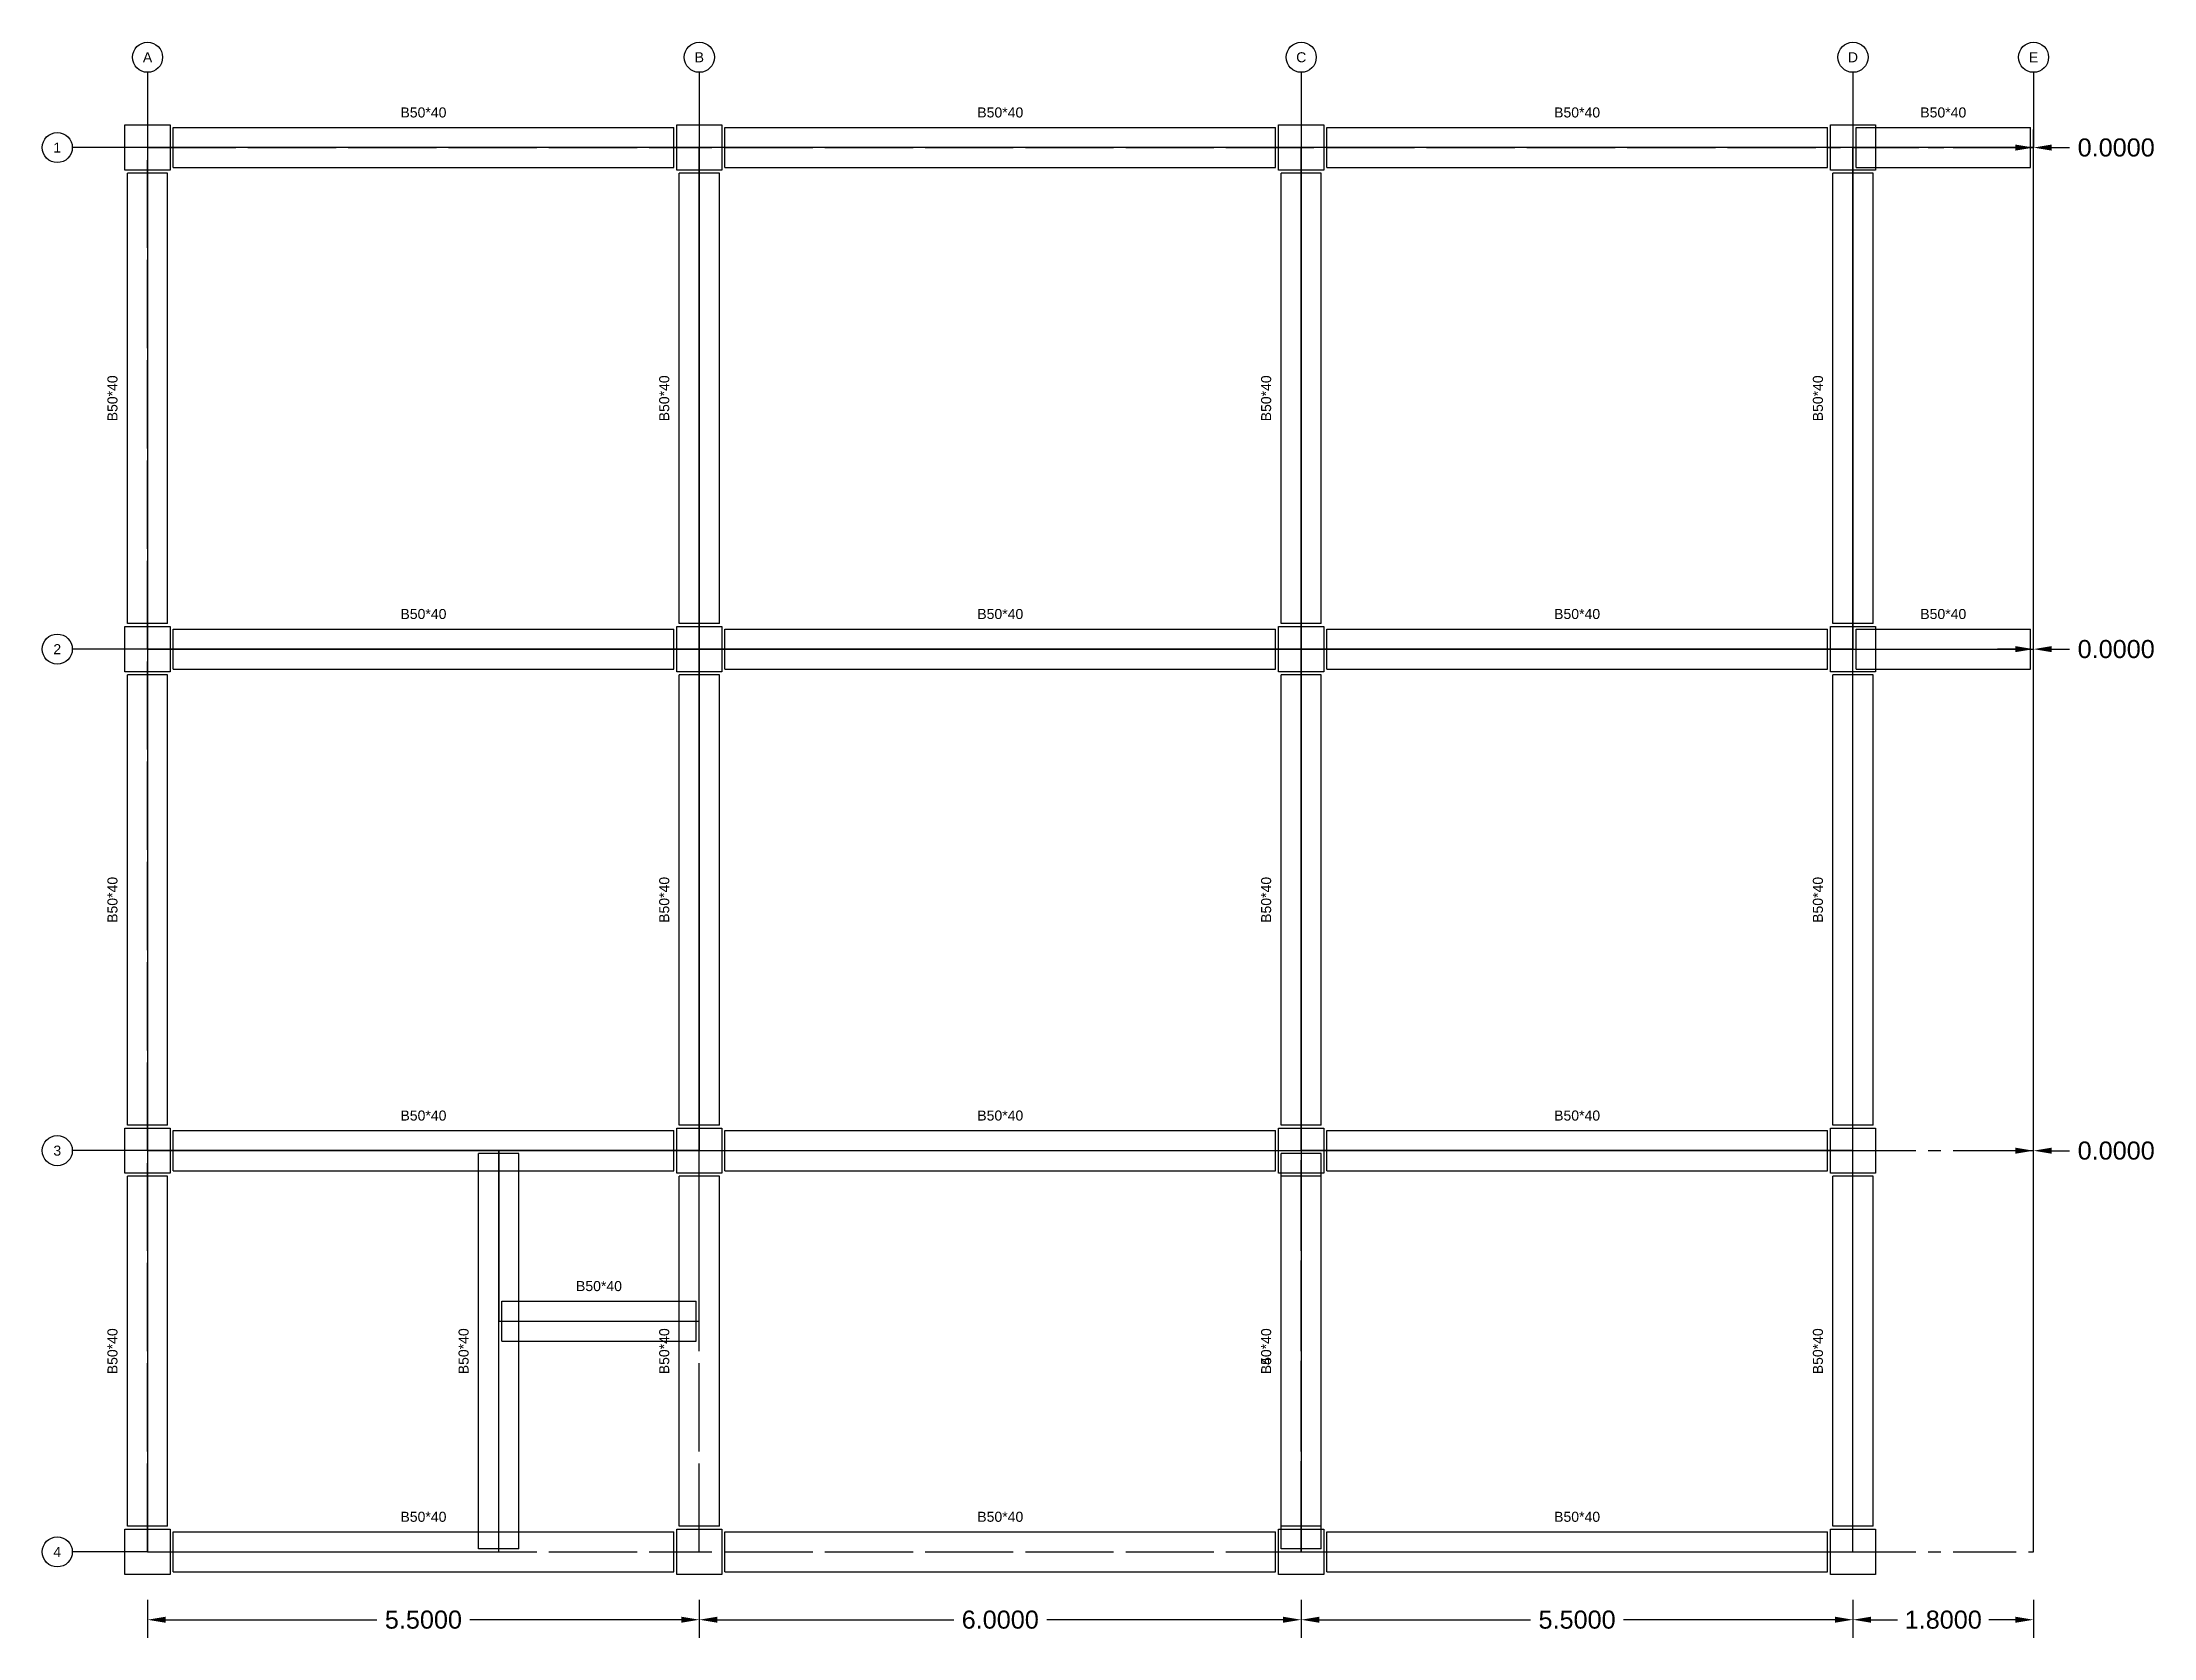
# Model space of a CAD drawing. Header units: inches. Extents: x -1152 to 1352, y 183 to 608.
# Drawn here: x 851.78 to 872.82, y 245.35 to 261.26 of the extents above; entities that cross this region are included whole.
import ezdxf
from ezdxf.enums import TextEntityAlignment as Align

# ---------------------------------------------------------------- set-up
doc = ezdxf.new("R2010")
doc.units = ezdxf.units.IN
doc.header["$MEASUREMENT"] = 0
doc.linetypes.add('CENTER', pattern=[2, 1.25, -0.25, 0.25, -0.25])
for name, color, linetype in [('BEAM', 5, 'Continuous'), ('CENTERLINES', 7, 'Continuous'), ('COLS', 5, 'Continuous'), ('DIMENSIONS', 4, 'Continuous'), ('GRID', 1, 'Continuous'), ('SLAB', 6, 'Continuous'), ('TEXT', 3, 'Continuous')]:
    doc.layers.add(name, color=color, linetype=linetype)
doc.styles.get("Standard").update_dxf_attribs({"font": 'arial.ttf'})
doc.dimstyles.get("Standard").update_dxf_attribs({"dimtxt": 0.18, "dimasz": 0.18, "dimexe": 0.18, "dimexo": 0.0625, "dimgap": 0.09, "dimtad": 0, "dimtih": 1, "dimtoh": 1, "dimdec": 4, "dimzin": 0, "dimdsep": 46, "dimtxsty": 'Standard', "dimcen": 0.09, "dimadec": 0, "dimazin": 0, "dimtfac": 1, "dimtdec": 4, "dimtofl": 0, "dimtmove": 0, "dimatfit": 3, "dimfxl": 1, "dimtolj": 1, "dimtzin": 0, "dimarcsym": 0})

msp = doc.modelspace()

# ---------------------------------------------------------------- texts
at = {"layer": 'TEXT', "color": 0}
for s, p in [('A', (852.82622, 261.10744)), ('B', (858.32622, 261.10744)), ('C', (864.32622, 261.10744)), ('D', (869.82622, 261.10744)), ('E', (871.62622, 261.10744)), ('B50*40', (855.57622, 260.55744)), ('B50*40', (861.32622, 260.55744)), ('B50*40', (867.07622, 260.55744)), ('B50*40', (870.72622, 260.55744)), ('1', (851.92622, 260.20744)), ('B50*40', (855.57622, 255.55744)), ('B50*40', (861.32622, 255.55744)), ('B50*40', (867.07622, 255.55744)), ('B50*40', (870.72622, 255.55744)), ('2', (851.92622, 255.20744)), ('B50*40', (855.57622, 250.55744)), ('B50*40', (861.32622, 250.55744)), ('B50*40', (867.07622, 250.55744)), ('3', (851.92622, 250.20744)), ('B50*40', (857.32622, 248.85744)), ('B50*40', (855.57622, 246.55744)), ('B50*40', (861.32622, 246.55744)), ('B50*40', (867.07622, 246.55744)), ('4', (851.92622, 246.20744))]:
    msp.add_text(s, height=0.1, dxfattribs=at).set_placement(p, align=Align.MIDDLE)
for s, p in [('B50*40', (852.47622, 257.70744)), ('B50*40', (857.97622, 257.70744)), ('B50*40', (863.97622, 257.70744)), ('B50*40', (869.47622, 257.70744)), ('B50*40', (852.47622, 252.70744)), ('B50*40', (857.97622, 252.70744)), ('B50*40', (863.97622, 252.70744)), ('B50*40', (869.47622, 252.70744)), ('B50*40', (852.47622, 248.20744)), ('B50*40', (855.97622, 248.20744)), ('B50*40', (857.97622, 248.20744)), ('B50*40', (863.97622, 248.20744)), ('B40*40', (863.97622, 248.20744)), ('B50*40', (869.47622, 248.20744))]:
    msp.add_text(s, height=0.1, rotation=90, dxfattribs=at).set_placement(p, align=Align.MIDDLE)

# ---------------------------------------------------------------- blocks, each defined once
blk = doc.blocks.new('*D434')
at = {"layer": 'DEFPOINTS', "color": 0, "transparency": 16777216}
for p in [(852.826, 245.791), (858.326, 245.791), (858.326, 245.531)]:
    blk.add_point(p, dxfattribs=at)
at = {"layer": 'DIMENSIONS', "color": 0, "lineweight": -2, "transparency": 16777216}
for p, q in [((852.826, 245.729), (852.826, 245.351)), ((858.326, 245.729), (858.326, 245.351)), ((853.006, 245.531), (855.113, 245.531)), ((858.146, 245.531), (856.04, 245.531))]:
    blk.add_line(p, q, dxfattribs=at)
at = {"layer": 'DIMENSIONS', "color": 0, "transparency": 16777216}
for points in [[(853.006, 245.561), (853.006, 245.501), (852.826, 245.531)], [(858.146, 245.561), (858.146, 245.501), (858.326, 245.531)]]:
    blk.add_solid(points, dxfattribs=at)
at = {"layer": 'DIMENSIONS', "color": 0, "transparency": 16777216, "insert": (855.576, 245.531), "char_height": 0.18, "attachment_point": 5}
blk.add_mtext('\\A1;5.5000', dxfattribs=at)
blk = doc.blocks.new('*D435')
at = {"layer": 'DEFPOINTS', "color": 0, "transparency": 16777216}
for p in [(858.326, 245.791), (864.326, 245.791), (864.326, 245.531)]:
    blk.add_point(p, dxfattribs=at)
at = {"layer": 'DIMENSIONS', "color": 0, "lineweight": -2, "transparency": 16777216}
for p, q in [((858.326, 245.729), (858.326, 245.351)), ((864.326, 245.729), (864.326, 245.351)), ((858.506, 245.531), (860.862, 245.531)), ((864.146, 245.531), (861.79, 245.531))]:
    blk.add_line(p, q, dxfattribs=at)
at = {"layer": 'DIMENSIONS', "color": 0, "transparency": 16777216}
for points in [[(858.506, 245.561), (858.506, 245.501), (858.326, 245.531)], [(864.146, 245.561), (864.146, 245.501), (864.326, 245.531)]]:
    blk.add_solid(points, dxfattribs=at)
at = {"layer": 'DIMENSIONS', "color": 0, "transparency": 16777216, "insert": (861.326, 245.531), "char_height": 0.18, "attachment_point": 5}
blk.add_mtext('\\A1;6.0000', dxfattribs=at)
blk = doc.blocks.new('*D436')
at = {"layer": 'DEFPOINTS', "color": 0, "transparency": 16777216}
for p in [(864.326, 245.791), (869.826, 245.791), (869.826, 245.531)]:
    blk.add_point(p, dxfattribs=at)
at = {"layer": 'DIMENSIONS', "color": 0, "lineweight": -2, "transparency": 16777216}
for p, q in [((864.326, 245.729), (864.326, 245.351)), ((869.826, 245.729), (869.826, 245.351)), ((864.506, 245.531), (866.613, 245.531)), ((869.646, 245.531), (867.54, 245.531))]:
    blk.add_line(p, q, dxfattribs=at)
at = {"layer": 'DIMENSIONS', "color": 0, "transparency": 16777216}
for points in [[(864.506, 245.561), (864.506, 245.501), (864.326, 245.531)], [(869.646, 245.561), (869.646, 245.501), (869.826, 245.531)]]:
    blk.add_solid(points, dxfattribs=at)
at = {"layer": 'DIMENSIONS', "color": 0, "transparency": 16777216, "insert": (867.076, 245.531), "char_height": 0.18, "attachment_point": 5}
blk.add_mtext('\\A1;5.5000', dxfattribs=at)
blk = doc.blocks.new('*D437')
at = {"layer": 'DEFPOINTS', "color": 0, "transparency": 16777216}
for p in [(869.826, 245.791), (871.626, 245.791), (871.626, 245.531)]:
    blk.add_point(p, dxfattribs=at)
at = {"layer": 'DIMENSIONS', "color": 0, "lineweight": -2, "transparency": 16777216}
for p, q in [((869.826, 245.729), (869.826, 245.351)), ((871.626, 245.729), (871.626, 245.351)), ((870.006, 245.531), (870.271, 245.531)), ((871.446, 245.531), (871.181, 245.531))]:
    blk.add_line(p, q, dxfattribs=at)
at = {"layer": 'DIMENSIONS', "color": 0, "transparency": 16777216}
for points in [[(870.006, 245.561), (870.006, 245.501), (869.826, 245.531)], [(871.446, 245.561), (871.446, 245.501), (871.626, 245.531)]]:
    blk.add_solid(points, dxfattribs=at)
at = {"layer": 'DIMENSIONS', "color": 0, "transparency": 16777216, "insert": (870.726, 245.531), "char_height": 0.18, "attachment_point": 5}
blk.add_mtext('\\A1;1.8000', dxfattribs=at)
blk = doc.blocks.new('*D438')
at = {"layer": 'DEFPOINTS', "color": 0, "transparency": 16777216}
for p in [(871.626, 250.207), (871.626, 250.207), (871.626, 246.207)]:
    blk.add_point(p, dxfattribs=at)
at = {"layer": 'DIMENSIONS', "color": 0, "lineweight": -2, "transparency": 16777216}
for p, q in [((871.626, 246.27), (871.626, 250.387)), ((871.626, 250.27), (871.626, 250.387)), ((871.446, 250.207), (871.266, 250.207)), ((871.806, 250.207), (871.986, 250.207))]:
    blk.add_line(p, q, dxfattribs=at)
at = {"layer": 'DIMENSIONS', "color": 0, "transparency": 16777216}
for points in [[(871.446, 250.237), (871.446, 250.177), (871.626, 250.207)], [(871.806, 250.237), (871.806, 250.177), (871.626, 250.207)]]:
    blk.add_solid(points, dxfattribs=at)
at = {"layer": 'DIMENSIONS', "color": 0, "transparency": 16777216, "insert": (872.45, 250.207), "char_height": 0.18, "attachment_point": 5}
blk.add_mtext('\\A1;0.0000', dxfattribs=at)
blk = doc.blocks.new('*D439')
at = {"layer": 'DEFPOINTS', "color": 0, "transparency": 16777216}
for p in [(871.626, 255.207), (871.626, 255.207), (871.626, 250.207)]:
    blk.add_point(p, dxfattribs=at)
at = {"layer": 'DIMENSIONS', "color": 0, "lineweight": -2, "transparency": 16777216}
for p, q in [((871.626, 250.27), (871.626, 255.387)), ((871.626, 255.27), (871.626, 255.387)), ((871.446, 255.207), (871.266, 255.207)), ((871.806, 255.207), (871.986, 255.207))]:
    blk.add_line(p, q, dxfattribs=at)
at = {"layer": 'DIMENSIONS', "color": 0, "transparency": 16777216}
for points in [[(871.446, 255.237), (871.446, 255.177), (871.626, 255.207)], [(871.806, 255.237), (871.806, 255.177), (871.626, 255.207)]]:
    blk.add_solid(points, dxfattribs=at)
at = {"layer": 'DIMENSIONS', "color": 0, "transparency": 16777216, "insert": (872.45, 255.207), "char_height": 0.18, "attachment_point": 5}
blk.add_mtext('\\A1;0.0000', dxfattribs=at)
blk = doc.blocks.new('*D440')
at = {"layer": 'DEFPOINTS', "color": 0, "transparency": 16777216}
for p in [(871.626, 260.207), (871.626, 260.207), (871.626, 255.207)]:
    blk.add_point(p, dxfattribs=at)
at = {"layer": 'DIMENSIONS', "color": 0, "lineweight": -2, "transparency": 16777216}
for p, q in [((871.626, 255.27), (871.626, 260.387)), ((871.626, 260.27), (871.626, 260.387)), ((871.446, 260.207), (871.266, 260.207)), ((871.806, 260.207), (871.986, 260.207))]:
    blk.add_line(p, q, dxfattribs=at)
at = {"layer": 'DIMENSIONS', "color": 0, "transparency": 16777216}
for points in [[(871.446, 260.237), (871.446, 260.177), (871.626, 260.207)], [(871.806, 260.237), (871.806, 260.177), (871.626, 260.207)]]:
    blk.add_solid(points, dxfattribs=at)
at = {"layer": 'DIMENSIONS', "color": 0, "transparency": 16777216, "insert": (872.45, 260.207), "char_height": 0.18, "attachment_point": 5}
blk.add_mtext('\\A1;0.0000', dxfattribs=at)

# ---------------------------------------------------------------- dimensions: what is measured, and where the dimension line sits
at = {"layer": 'DIMENSIONS'}
for base, p1, p2, picture, middle in [((871.6262216049, 260.2074372935), (871.6262216049, 255.2074372935), (871.6262216049, 260.2074372935), '*D440', (872.4495435694, 260.2074372935)), ((871.6262216049, 255.2074372935), (871.6262216049, 250.2074372935), (871.6262216049, 255.2074372935), '*D439', (872.4495435694, 255.2074372935)), ((871.6262216049, 250.2074372935), (871.6262216049, 246.2074372935), (871.6262216049, 250.2074372935), '*D438', (872.4495435694, 250.2074372935)), ((858.32622, 245.53121), (852.82622, 245.79121), (858.32622, 245.79121), '*D434', (855.57622, 245.53121)), ((864.32622, 245.53121), (858.32622, 245.79121), (864.32622, 245.79121), '*D435', (861.32622, 245.53121)), ((869.82622, 245.53121), (864.32622, 245.79121), (869.82622, 245.79121), '*D436', (867.07622, 245.53121)), ((871.62622, 245.53121), (869.82622, 245.79121), (871.62622, 245.79121), '*D437', (870.72622, 245.53121))]:
    dim = msp.add_linear_dim(base=base, p1=p1, p2=p2, dimstyle='Standard', dxfattribs=at)
    dim.commit()
    dim.dimension.update_dxf_attribs({"geometry": picture, "text_midpoint": middle})

# ---------------------------------------------------------------- linework, layer by layer
at = {"layer": 'BEAM', "color": 2, "linetype": 'Continuous'}
for p, q in [((853.08122, 260.40744), (858.07122, 260.40744)), ((853.08122, 260.00744), (853.08122, 260.40744)), ((858.07122, 260.00744), (858.07122, 260.40744)), ((858.58122, 260.40744), (864.07122, 260.40744)), ((858.58122, 260.00744), (858.58122, 260.40744)), ((864.07122, 260.00744), (864.07122, 260.40744)), ((864.58122, 260.40744), (869.57122, 260.40744)), ((864.58122, 260.00744), (864.58122, 260.40744)), ((869.57122, 260.00744), (869.57122, 260.40744)), ((869.85622, 260.40744), (871.59622, 260.40744)), ((869.85622, 260.00744), (869.85622, 260.40744)), ((871.59622, 260.00744), (871.59622, 260.40744)), ((852.62622, 255.46244), (852.62622, 259.95244)), ((853.02622, 259.95244), (852.62622, 259.95244)), ((853.02622, 255.46244), (853.02622, 259.95244)), ((853.08122, 260.00744), (858.07122, 260.00744)), ((858.12622, 255.46244), (858.12622, 259.95244)), ((858.52622, 259.95244), (858.12622, 259.95244)), ((858.52622, 255.46244), (858.52622, 259.95244)), ((858.58122, 260.00744), (864.07122, 260.00744)), ((864.12622, 255.46244), (864.12622, 259.95244)), ((864.52622, 259.95244), (864.12622, 259.95244)), ((864.52622, 255.46244), (864.52622, 259.95244)), ((864.58122, 260.00744), (869.57122, 260.00744)), ((869.62622, 255.46244), (869.62622, 259.95244)), ((870.02622, 259.95244), (869.62622, 259.95244)), ((869.85622, 260.00744), (871.59622, 260.00744)), ((870.02622, 255.46244), (870.02622, 259.95244)), ((853.02622, 255.46244), (852.62622, 255.46244)), ((853.08122, 255.40744), (858.07122, 255.40744)), ((853.08122, 255.00744), (853.08122, 255.40744)), ((858.07122, 255.00744), (858.07122, 255.40744)), ((858.52622, 255.46244), (858.12622, 255.46244)), ((858.58122, 255.40744), (864.07122, 255.40744)), ((858.58122, 255.00744), (858.58122, 255.40744)), ((864.07122, 255.00744), (864.07122, 255.40744)), ((864.52622, 255.46244), (864.12622, 255.46244)), ((864.58122, 255.40744), (869.57122, 255.40744)), ((864.58122, 255.00744), (864.58122, 255.40744)), ((869.57122, 255.00744), (869.57122, 255.40744)), ((870.02622, 255.46244), (869.62622, 255.46244)), ((869.85622, 255.40744), (871.59622, 255.40744)), ((869.85622, 255.00744), (869.85622, 255.40744)), ((871.59622, 255.00744), (871.59622, 255.40744)), ((852.62622, 250.46244), (852.62622, 254.95244)), ((853.02622, 254.95244), (852.62622, 254.95244)), ((853.02622, 250.46244), (853.02622, 254.95244)), ((853.08122, 255.00744), (858.07122, 255.00744)), ((858.12622, 250.46244), (858.12622, 254.95244)), ((858.52622, 254.95244), (858.12622, 254.95244)), ((858.52622, 250.46244), (858.52622, 254.95244)), ((858.58122, 255.00744), (864.07122, 255.00744)), ((864.12622, 250.46244), (864.12622, 254.95244)), ((864.52622, 254.95244), (864.12622, 254.95244)), ((864.52622, 250.46244), (864.52622, 254.95244)), ((864.58122, 255.00744), (869.57122, 255.00744)), ((869.62622, 250.46244), (869.62622, 254.95244)), ((870.02622, 254.95244), (869.62622, 254.95244)), ((869.85622, 255.00744), (871.59622, 255.00744)), ((870.02622, 250.46244), (870.02622, 254.95244)), ((853.02622, 250.46244), (852.62622, 250.46244)), ((853.08122, 250.40744), (858.07122, 250.40744)), ((853.08122, 250.00744), (853.08122, 250.40744)), ((858.07122, 250.00744), (858.07122, 250.40744)), ((858.52622, 250.46244), (858.12622, 250.46244)), ((858.58122, 250.40744), (864.07122, 250.40744)), ((858.58122, 250.00744), (858.58122, 250.40744)), ((864.07122, 250.00744), (864.07122, 250.40744)), ((864.52622, 250.46244), (864.12622, 250.46244)), ((864.58122, 250.40744), (869.57122, 250.40744)), ((864.58122, 250.00744), (864.58122, 250.40744)), ((869.57122, 250.00744), (869.57122, 250.40744)), ((870.02622, 250.46244), (869.62622, 250.46244)), ((856.12622, 246.23744), (856.12622, 250.17744)), ((856.52622, 250.17744), (856.12622, 250.17744)), ((856.52622, 246.23744), (856.52622, 250.17744)), ((864.12622, 246.23744), (864.12622, 250.17744)), ((864.52622, 250.17744), (864.12622, 250.17744)), ((864.52622, 246.23744), (864.52622, 250.17744)), ((852.62622, 246.46244), (852.62622, 249.95244)), ((853.02622, 249.95244), (852.62622, 249.95244)), ((853.02622, 246.46244), (853.02622, 249.95244)), ((853.08122, 250.00744), (858.07122, 250.00744)), ((858.12622, 246.46244), (858.12622, 249.95244)), ((858.52622, 249.95244), (858.12622, 249.95244)), ((858.52622, 246.46244), (858.52622, 249.95244)), ((858.58122, 250.00744), (864.07122, 250.00744)), ((864.12622, 246.46244), (864.12622, 249.95244)), ((864.52622, 249.95244), (864.12622, 249.95244)), ((864.52622, 246.46244), (864.52622, 249.95244)), ((864.58122, 250.00744), (869.57122, 250.00744)), ((869.62622, 246.46244), (869.62622, 249.95244)), ((870.02622, 249.95244), (869.62622, 249.95244)), ((870.02622, 246.46244), (870.02622, 249.95244)), ((856.35622, 248.70744), (858.29622, 248.70744)), ((856.35622, 248.30744), (856.35622, 248.70744)), ((858.29622, 248.30744), (858.29622, 248.70744)), ((856.35622, 248.30744), (858.29622, 248.30744)), ((853.02622, 246.46244), (852.62622, 246.46244)), ((853.08122, 246.40744), (858.07122, 246.40744)), ((853.08122, 246.00744), (853.08122, 246.40744)), ((858.07122, 246.00744), (858.07122, 246.40744)), ((858.52622, 246.46244), (858.12622, 246.46244)), ((858.58122, 246.40744), (864.07122, 246.40744)), ((858.58122, 246.00744), (858.58122, 246.40744)), ((864.07122, 246.00744), (864.07122, 246.40744)), ((864.52622, 246.46244), (864.12622, 246.46244)), ((864.58122, 246.40744), (869.57122, 246.40744)), ((864.58122, 246.00744), (864.58122, 246.40744)), ((869.57122, 246.00744), (869.57122, 246.40744)), ((870.02622, 246.46244), (869.62622, 246.46244)), ((856.52622, 246.23744), (856.12622, 246.23744)), ((864.52622, 246.23744), (864.12622, 246.23744)), ((853.08122, 246.00744), (858.07122, 246.00744)), ((858.58122, 246.00744), (864.07122, 246.00744)), ((864.58122, 246.00744), (869.57122, 246.00744))]:
    msp.add_line(p, q, dxfattribs=at)
at = {"layer": 'CENTERLINES', "color": 6, "linetype": 'CENTER', "ltscale": 0.5}
for p, q in [((853.08122, 260.20744), (858.07122, 260.20744)), ((858.58122, 260.20744), (864.07122, 260.20744)), ((864.58122, 260.20744), (869.57122, 260.20744)), ((869.85622, 260.20744), (871.59622, 260.20744)), ((852.82622, 255.46244), (852.82622, 259.95244)), ((858.32622, 255.46244), (858.32622, 259.95244)), ((864.32622, 255.46244), (864.32622, 259.95244)), ((869.82622, 255.46244), (869.82622, 259.95244)), ((853.08122, 255.20744), (858.07122, 255.20744)), ((858.58122, 255.20744), (864.07122, 255.20744)), ((864.58122, 255.20744), (869.57122, 255.20744)), ((869.85622, 255.20744), (871.59622, 255.20744)), ((852.82622, 250.46244), (852.82622, 254.95244)), ((858.32622, 250.46244), (858.32622, 254.95244)), ((864.32622, 250.46244), (864.32622, 254.95244)), ((869.82622, 250.46244), (869.82622, 254.95244)), ((853.08122, 250.20744), (858.07122, 250.20744)), ((856.32622, 246.23744), (856.32622, 250.17744)), ((858.58122, 250.20744), (864.07122, 250.20744)), ((864.32622, 246.23744), (864.32622, 250.17744)), ((864.58122, 250.20744), (869.57122, 250.20744)), ((852.82622, 246.46244), (852.82622, 249.95244)), ((858.32622, 246.46244), (858.32622, 249.95244)), ((864.32622, 246.46244), (864.32622, 249.95244)), ((869.82622, 246.46244), (869.82622, 249.95244)), ((856.35622, 248.50744), (858.29622, 248.50744)), ((853.08122, 246.20744), (858.07122, 246.20744)), ((858.58122, 246.20744), (864.07122, 246.20744)), ((864.58122, 246.20744), (869.57122, 246.20744))]:
    msp.add_line(p, q, dxfattribs=at)
at = {"layer": 'COLS', "color": 2, "linetype": 'Continuous'}
for points in [[(853.05122, 259.98244), (852.60122, 259.98244), (852.60122, 260.43244), (853.05122, 260.43244)], [(858.55122, 259.98244), (858.10122, 259.98244), (858.10122, 260.43244), (858.55122, 260.43244)], [(864.55122, 259.98244), (864.10122, 259.98244), (864.10122, 260.43244), (864.55122, 260.43244)], [(870.05122, 259.98244), (869.60122, 259.98244), (869.60122, 260.43244), (870.05122, 260.43244)], [(853.05122, 254.98244), (852.60122, 254.98244), (852.60122, 255.43244), (853.05122, 255.43244)], [(858.55122, 254.98244), (858.10122, 254.98244), (858.10122, 255.43244), (858.55122, 255.43244)], [(864.55122, 254.98244), (864.10122, 254.98244), (864.10122, 255.43244), (864.55122, 255.43244)], [(870.05122, 254.98244), (869.60122, 254.98244), (869.60122, 255.43244), (870.05122, 255.43244)], [(853.05122, 249.98244), (852.60122, 249.98244), (852.60122, 250.43244), (853.05122, 250.43244)], [(858.55122, 249.98244), (858.10122, 249.98244), (858.10122, 250.43244), (858.55122, 250.43244)], [(864.55122, 249.98244), (864.10122, 249.98244), (864.10122, 250.43244), (864.55122, 250.43244)], [(870.05122, 249.98244), (869.60122, 249.98244), (869.60122, 250.43244), (870.05122, 250.43244)], [(853.05122, 245.98244), (852.60122, 245.98244), (852.60122, 246.43244), (853.05122, 246.43244)], [(858.55122, 245.98244), (858.10122, 245.98244), (858.10122, 246.43244), (858.55122, 246.43244)], [(864.55122, 245.98244), (864.10122, 245.98244), (864.10122, 246.43244), (864.55122, 246.43244)], [(870.05122, 245.98244), (869.60122, 245.98244), (869.60122, 246.43244), (870.05122, 246.43244)]]:
    msp.add_lwpolyline(points, close=True, dxfattribs=at)
at = {"layer": 'GRID', "color": 0, "linetype": 'Continuous'}
for p, q in [((852.82622, 260.95744), (852.82622, 260.20744)), ((858.32622, 260.95744), (858.32622, 260.20744)), ((864.32622, 260.95744), (864.32622, 260.20744)), ((869.82622, 260.95744), (869.82622, 260.20744)), ((871.62622, 260.95744), (871.62622, 260.20744)), ((852.82622, 260.20744), (852.07622, 260.20744)), ((852.82622, 255.20744), (852.07622, 255.20744)), ((852.82622, 250.20744), (852.07622, 250.20744)), ((852.82622, 246.20744), (852.07622, 246.20744))]:
    msp.add_line(p, q, dxfattribs=at)
at = {"layer": 'GRID', "color": 1, "linetype": 'CENTER', "ltscale": 0.5}
for p, q in [((852.82622, 246.20744), (852.82622, 260.20744)), ((852.82622, 260.20744), (871.62622, 260.20744)), ((858.32622, 246.20744), (858.32622, 260.20744)), ((864.32622, 246.20744), (864.32622, 260.20744)), ((869.82622, 246.20744), (869.82622, 260.20744)), ((871.62622, 246.20744), (871.62622, 260.20744)), ((852.82622, 255.20744), (871.62622, 255.20744)), ((852.82622, 250.20744), (871.62622, 250.20744)), ((852.82622, 246.20744), (871.62622, 246.20744))]:
    msp.add_line(p, q, dxfattribs=at)
at = {"layer": 'GRID', "color": 0, "linetype": 'Continuous'}
for centre in [(852.82622, 261.10744), (858.32622, 261.10744), (864.32622, 261.10744), (869.82622, 261.10744), (871.62622, 261.10744), (851.92622, 260.20744), (851.92622, 255.20744), (851.92622, 250.20744), (851.92622, 246.20744)]:
    msp.add_circle(centre, 0.15, dxfattribs=at)
at = {"layer": 'SLAB', "color": 6, "linetype": 'Continuous'}
for points in [[(852.82622, 255.20744), (858.32622, 255.20744), (858.32622, 260.20744), (852.82622, 260.20744)], [(858.32622, 255.20744), (864.32622, 255.20744), (864.32622, 260.20744), (858.32622, 260.20744)], [(864.32622, 255.20744), (869.82622, 255.20744), (869.82622, 260.20744), (864.32622, 260.20744)], [(869.82622, 255.20744), (871.62622, 255.20744), (871.62622, 260.20744), (869.82622, 260.20744)], [(852.82622, 250.20744), (858.32622, 250.20744), (858.32622, 255.20744), (852.82622, 255.20744)], [(858.32622, 250.20744), (864.32622, 250.20744), (864.32622, 255.20744), (858.32622, 255.20744)], [(864.32622, 250.20744), (869.82622, 250.20744), (869.82622, 255.20744), (864.32622, 255.20744)], [(852.82622, 246.20744), (856.32622, 246.20744), (856.32622, 250.20744), (852.82622, 250.20744)], [(856.32622, 248.50744), (858.32622, 248.50744), (858.32622, 250.20744), (856.32622, 250.20744)], [(864.32622, 246.20744), (869.82622, 246.20744), (869.82622, 250.20744), (864.32622, 250.20744)]]:
    msp.add_lwpolyline(points, close=True, dxfattribs=at)

msp.set_redraw_order([(e.dxf.handle, doc.entitydb.next_handle()) for e in msp.query("TEXT MTEXT ATTDEF DIMENSION ARC_DIMENSION")])  # texts and dimensions are drawn at this point

doc.saveas('drawing.dxf')
